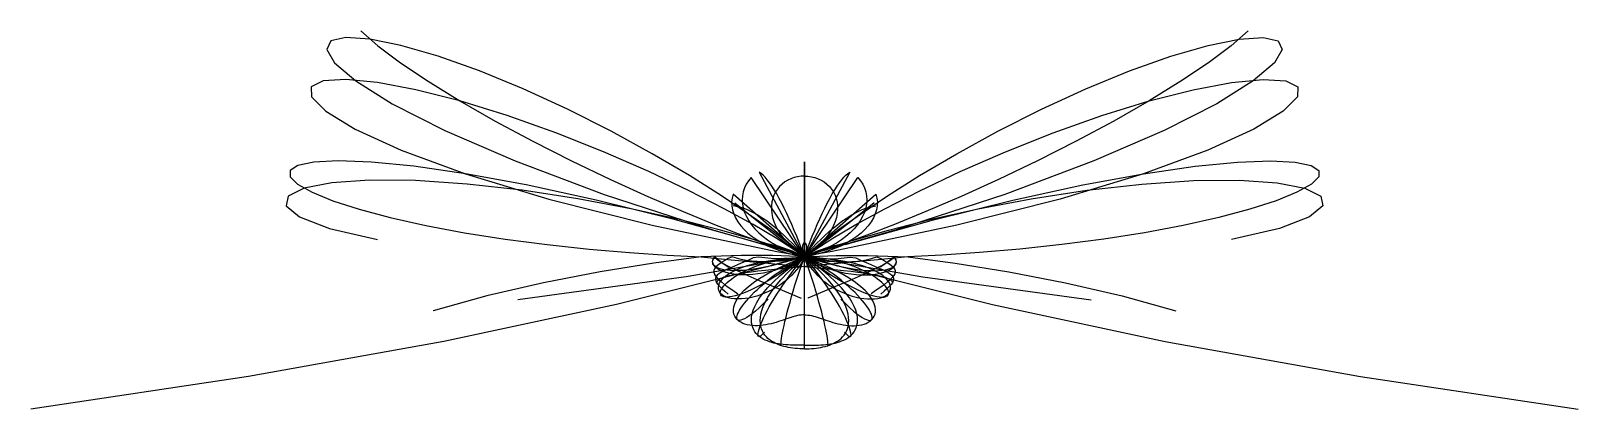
# Model space of a CAD drawing. Extents: x -50 to 50, y -10 to 15.
import ezdxf

# ---------------------------------------------------------------- set-up
doc = ezdxf.new("R2010")
doc.units = 0
doc.layers.add('DIURNEZOD', color=4, linetype='CONTINUOUS')

msp = doc.modelspace()

# ---------------------------------------------------------------- linework, layer by layer
at = {"layer": '-0.000152'}
msp.add_lwpolyline([(0, -5.99954), (0, -5.99954), (0, -5.988683), (0, -5.988683), (0, -5.945706), (0, -5.945706), (0, -5.871484), (0, -5.871484), (0, -5.766859), (0, -5.766859), (0, -5.632676), (0, -5.632676), (0, -5.469809), (0, -5.469809), (0, -5.279183), (0, -5.279183), (0, -5.061789), (0, -5.061789), (0, -4.818694), (0, -4.818694), (0, -4.551051), (0, -4.551051), (0, -4.260102), (0, -4.260102), (0, -3.947185), (0, -3.947185), (0, -3.613727), (0, -3.613727), (0, -3.261253), (0, -3.261253), (0, -2.891375), (0, -2.891375), (0, -2.505797), (0, -2.505797), (0, -2.106302), (0, -2.106302), (0, -1.694753), (0, -1.694753), (0, -1.273084), (0, -1.273084), (0, -0.843296), (0, -0.843296), (0, -0.407444), (0, -0.407444), (0, 0.032367), (0, 0.032367), (0, 0.47399), (0, 0.47399), (0, 0.91525), (0, 0.91525), (0, 1.353947), (0, 1.353947), (0, 1.78787), (0, 1.78787), (0, 2.214805), (0, 2.214805), (0, 2.632547), (0, 2.632547), (0, 3.038908), (0, 3.038908), (0, 3.431726), (0, 3.431726), (0, 3.80888), (0, 3.80888), (0, 4.168295), (0, 4.168295), (0, 4.507954), (0, 4.507954), (0, 4.825908), (0, 4.825908), (0, 5.120284), (0, 5.120284), (0, 5.389296), (0, 5.389296), (0, 5.631251), (0, 5.631251), (0, 5.844561), (0, 5.844561), (0, 6.027747), (0, 6.027747), (0, 6.179449), (0, 6.179449), (0, 0), (0, 0), (0, 0), (0, 0), (0, 0), (0, 0), (0, 0)], dxfattribs=at)
at = {"layer": '-0.000892'}
for points in [[(0, -5.997385), (0, -5.997385), (-0.152187, -5.995618), (-0.152187, -5.995618), (-0.304223, -5.990291), (-0.304223, -5.990291), (-0.455952, -5.98132), (-0.455952, -5.98132), (-0.6072, -5.968569), (-0.6072, -5.968569), (-0.757775, -5.951849), (-0.757775, -5.951849), (-0.907454, -5.930921), (-0.907454, -5.930921), (-1.055979, -5.905498), (-1.055979, -5.905498), (-1.203052, -5.875249), (-1.203052, -5.875249), (-1.348327, -5.839803), (-1.348327, -5.839803), (-1.491406, -5.798754), (-1.491406, -5.798754), (-1.631832, -5.75166), (-1.631832, -5.75166), (-1.769085, -5.698053), (-1.769085, -5.698053), (-1.902581, -5.637443), (-1.902581, -5.637443), (-2.031659, -5.569316), (-2.031659, -5.569316), (-2.155588, -5.493145), (-2.155588, -5.493145), (-2.273553, -5.408385), (-2.273553, -5.408385), (-2.384653, -5.314481), (-2.384653, -5.314481), (-2.487898, -5.210866), (-2.487898, -5.210866), (-2.582196, -5.096956), (-2.582196, -5.096956), (-2.666347, -4.972152), (-2.666347, -4.972152), (-2.739028, -4.835826), (-2.739028, -4.835826), (-2.798775, -4.687316), (-2.798775, -4.687316), (-2.84396, -4.525904), (-2.84396, -4.525904), (-2.872753, -4.350797), (-2.872753, -4.350797), (-2.883083, -4.161091), (-2.883083, -4.161091), (-2.872568, -3.955729), (-2.872568, -3.955729), (-2.838429, -3.733437), (-2.838429, -3.733437), (-2.777368, -3.492646), (-2.777368, -3.492646), (-2.685396, -3.231376), (-2.685396, -3.231376), (-2.557597, -2.947082), (-2.557597, -2.947082), (-2.387791, -2.636446), (-2.387791, -2.636446), (-2.168062, -2.29509), (-2.168062, -2.29509), (-1.8881, -1.917188), (-1.8881, -1.917188), (-1.534283, -1.494957), (-1.534283, -1.494957), (-1.088452, -1.018014), (-1.088452, -1.018014), (-0.526361, -0.472668), (-0.526361, -0.472668), (0.183976, 0.158648), (0.183976, 0.158648), (1.083398, 0.897237), (1.083398, 0.897237), (2.220574, 1.766211), (2.220574, 1.766211), (3.646383, 2.78535), (3.646383, 2.78535), (5.401782, 3.962286), (5.401782, 3.962286), (7.501457, 5.282809), (7.501457, 5.282809), (9.921488, 6.706462), (9.921488, 6.706462), (12.598987, 8.171518), (12.598987, 8.171518), (15.442735, 9.606376), (15.442735, 9.606376), (18.346638, 10.940588), (18.346638, 10.940588), (21.199554, 12.111583), (21.199554, 12.111583), (23.890306, 13.067264), (23.890306, 13.067264), (26.309437, 13.766271), (26.309437, 13.766271), (28.349535, 14.177375), (28.349535, 14.177375), (29.90514, 14.278732), (29.90514, 14.278732), (30.872723, 14.057274), (30.872723, 14.057274), (31.150871, 13.508283), (31.150871, 13.508283), (30.640717, 12.635101), (30.640717, 12.635101), (29.246525, 11.448929), (29.246525, 11.448929), (26.876453, 9.96867), (26.876453, 9.96867), (23.443399, 8.220774), (23.443399, 8.220774), (18.865917, 6.239065), (18.865917, 6.239065), (13.069165, 4.064524), (13.069165, 4.064524), (5.985877, 1.745023), (5.985877, 1.745023), (-2.442687, -0.66501), (-2.442687, -0.66501), (-12.265813, -3.104982), (-12.265813, -3.104982), (-23.522451, -5.508599), (-23.522451, -5.508599), (-36.240391, -7.804404), (-36.240391, -7.804404), (-50.435516, -9.916367), (-50.435516, -9.916367)], [(0, -5.997385), (0, -5.997385), (0.152187, -5.995618), (0.152187, -5.995618), (0.304223, -5.990291), (0.304223, -5.990291), (0.455952, -5.98132), (0.455952, -5.98132), (0.6072, -5.968569), (0.6072, -5.968569), (0.757775, -5.951849), (0.757775, -5.951849), (0.907454, -5.930921), (0.907454, -5.930921), (1.055979, -5.905498), (1.055979, -5.905498), (1.203052, -5.875249), (1.203052, -5.875249), (1.348327, -5.839803), (1.348327, -5.839803), (1.491406, -5.798754), (1.491406, -5.798754), (1.631832, -5.75166), (1.631832, -5.75166), (1.769085, -5.698053), (1.769085, -5.698053), (1.902581, -5.637443), (1.902581, -5.637443), (2.031659, -5.569316), (2.031659, -5.569316), (2.155588, -5.493145), (2.155588, -5.493145), (2.273553, -5.408385), (2.273553, -5.408385), (2.384653, -5.314481), (2.384653, -5.314481), (2.487898, -5.210866), (2.487898, -5.210866), (2.582196, -5.096956), (2.582196, -5.096956), (2.666347, -4.972152), (2.666347, -4.972152), (2.739028, -4.835826), (2.739028, -4.835826), (2.798775, -4.687316), (2.798775, -4.687316), (2.84396, -4.525904), (2.84396, -4.525904), (2.872753, -4.350797), (2.872753, -4.350797), (2.883083, -4.161091), (2.883083, -4.161091), (2.872568, -3.955729), (2.872568, -3.955729), (2.838429, -3.733437), (2.838429, -3.733437), (2.777368, -3.492646), (2.777368, -3.492646), (2.685396, -3.231376), (2.685396, -3.231376), (2.557597, -2.947082), (2.557597, -2.947082), (2.387791, -2.636446), (2.387791, -2.636446), (2.168062, -2.29509), (2.168062, -2.29509), (1.8881, -1.917188), (1.8881, -1.917188), (1.534283, -1.494957), (1.534283, -1.494957), (1.088452, -1.018014), (1.088452, -1.018014), (0.526361, -0.472668), (0.526361, -0.472668), (-0.183976, 0.158648), (-0.183976, 0.158648), (-1.083398, 0.897237), (-1.083398, 0.897237), (-2.220574, 1.766211), (-2.220574, 1.766211), (-3.646383, 2.78535), (-3.646383, 2.78535), (-5.401782, 3.962286), (-5.401782, 3.962286), (-7.501457, 5.282809), (-7.501457, 5.282809), (-9.921488, 6.706462), (-9.921488, 6.706462), (-12.598987, 8.171518), (-12.598987, 8.171518), (-15.442735, 9.606376), (-15.442735, 9.606376), (-18.346638, 10.940588), (-18.346638, 10.940588), (-21.199554, 12.111583), (-21.199554, 12.111583), (-23.890306, 13.067264), (-23.890306, 13.067264), (-26.309437, 13.766271), (-26.309437, 13.766271), (-28.349535, 14.177375), (-28.349535, 14.177375), (-29.90514, 14.278732), (-29.90514, 14.278732), (-30.872723, 14.057274), (-30.872723, 14.057274), (-31.150871, 13.508283), (-31.150871, 13.508283), (-30.640717, 12.635101), (-30.640717, 12.635101), (-29.246525, 11.448929), (-29.246525, 11.448929), (-26.876453, 9.96867), (-26.876453, 9.96867), (-23.443399, 8.220774), (-23.443399, 8.220774), (-18.865917, 6.239065), (-18.865917, 6.239065), (-13.069165, 4.064524), (-13.069165, 4.064524), (-5.985877, 1.745023), (-5.985877, 1.745023), (2.442687, -0.66501), (2.442687, -0.66501), (12.265813, -3.104982), (12.265813, -3.104982), (23.522451, -5.508599), (23.522451, -5.508599), (36.240391, -7.804404), (36.240391, -7.804404), (50.435516, -9.916367), (50.435516, -9.916367)]]:
    msp.add_lwpolyline(points, dxfattribs=at)
at = {"layer": '-0.010386'}
for points in [[(1.475156, -5.780801), (1.475156, -5.780801), (1.502151, -5.805574), (1.502151, -5.805574), (1.521363, -5.79898), (1.521363, -5.79898), (1.532737, -5.762024), (1.532737, -5.762024), (1.536199, -5.695623), (1.536199, -5.695623), (1.531672, -5.600653), (1.531672, -5.600653), (1.519078, -5.477985), (1.519078, -5.477985), (1.498347, -5.32851), (1.498347, -5.32851), (1.469426, -5.15316), (1.469426, -5.15316), (1.432278, -4.952924), (1.432278, -4.952924), (1.38689, -4.728858), (1.38689, -4.728858), (1.333276, -4.482091), (1.333276, -4.482091), (1.271476, -4.213832), (1.271476, -4.213832), (1.201562, -3.925372), (1.201562, -3.925372), (1.123638, -3.618086), (1.123638, -3.618086), (1.03784, -3.293428), (1.03784, -3.293428), (0.944342, -2.952935), (0.944342, -2.952935), (0.843349, -2.598217), (0.843349, -2.598217), (0.735105, -2.23096), (0.735105, -2.23096), (0.619889, -1.852915), (0.619889, -1.852915), (0.498015, -1.465893), (0.498015, -1.465893), (0.369835, -1.071761), (0.369835, -1.071761), (0.235734, -0.672431), (0.235734, -0.672431), (0.096133, -0.269855), (0.096133, -0.269855), (-0.048515, 0.133985), (-0.048515, 0.133985), (-0.19772, 0.537086), (-0.19772, 0.537086), (-0.350966, 0.937431), (-0.350966, 0.937431), (-0.507702, 1.333), (-0.507702, 1.333), (-0.667349, 1.721782), (-0.667349, 1.721782), (-0.829303, 2.10178), (-0.829303, 2.10178), (-0.99293, 2.471022), (-0.99293, 2.471022), (-1.157575, 2.827575), (-1.157575, 2.827575), (-1.32256, 3.16955), (-1.32256, 3.16955), (-1.487184, 3.495115), (-1.487184, 3.495115), (-1.65073, 3.802504), (-1.65073, 3.802504), (-1.812463, 4.090027), (-1.812463, 4.090027), (-1.971631, 4.356079), (-1.971631, 4.356079), (-2.127472, 4.599151), (-2.127472, 4.599151), (-2.27921, 4.81784), (-2.27921, 4.81784), (-2.42606, 5.010854), (-2.42606, 5.010854), (-2.567229, 5.177029), (-2.567229, 5.177029), (-2.701915, 5.31533), (-2.701915, 5.31533), (-2.829314, 5.424866), (-2.829314, 5.424866), (-2.948616, 5.504897), (-2.948616, 5.504897), (0, 0), (0, 0), (0, 0), (0, 0)], [(-1.475156, -5.780801), (-1.475156, -5.780801), (-1.502151, -5.805574), (-1.502151, -5.805574), (-1.521363, -5.79898), (-1.521363, -5.79898), (-1.532737, -5.762024), (-1.532737, -5.762024), (-1.536199, -5.695623), (-1.536199, -5.695623), (-1.531672, -5.600653), (-1.531672, -5.600653), (-1.519078, -5.477985), (-1.519078, -5.477985), (-1.498347, -5.32851), (-1.498347, -5.32851), (-1.469426, -5.15316), (-1.469426, -5.15316), (-1.432278, -4.952924), (-1.432278, -4.952924), (-1.38689, -4.728858), (-1.38689, -4.728858), (-1.333276, -4.482091), (-1.333276, -4.482091), (-1.271476, -4.213832), (-1.271476, -4.213832), (-1.201562, -3.925372), (-1.201562, -3.925372), (-1.123638, -3.618086), (-1.123638, -3.618086), (-1.03784, -3.293428), (-1.03784, -3.293428), (-0.944342, -2.952935), (-0.944342, -2.952935), (-0.843349, -2.598217), (-0.843349, -2.598217), (-0.735105, -2.23096), (-0.735105, -2.23096), (-0.619889, -1.852915), (-0.619889, -1.852915), (-0.498015, -1.465893), (-0.498015, -1.465893), (-0.369835, -1.071761), (-0.369835, -1.071761), (-0.235734, -0.672431), (-0.235734, -0.672431), (-0.096133, -0.269855), (-0.096133, -0.269855), (0.048515, 0.133985), (0.048515, 0.133985), (0.19772, 0.537086), (0.19772, 0.537086), (0.350966, 0.937431), (0.350966, 0.937431), (0.507702, 1.333), (0.507702, 1.333), (0.667349, 1.721782), (0.667349, 1.721782), (0.829303, 2.10178), (0.829303, 2.10178), (0.99293, 2.471022), (0.99293, 2.471022), (1.157575, 2.827575), (1.157575, 2.827575), (1.32256, 3.16955), (1.32256, 3.16955), (1.487184, 3.495115), (1.487184, 3.495115), (1.65073, 3.802504), (1.65073, 3.802504), (1.812463, 4.090027), (1.812463, 4.090027), (1.971631, 4.356079), (1.971631, 4.356079), (2.127472, 4.599151), (2.127472, 4.599151), (2.27921, 4.81784), (2.27921, 4.81784), (2.42606, 5.010854), (2.42606, 5.010854), (2.567229, 5.177029), (2.567229, 5.177029), (2.701915, 5.31533), (2.701915, 5.31533), (2.829314, 5.424866), (2.829314, 5.424866), (2.948616, 5.504897), (2.948616, 5.504897), (0, 0), (0, 0), (0, 0), (0, 0)]]:
    msp.add_lwpolyline(points, dxfattribs=at)
at = {"layer": '-0.073266'}
for points in [[(4.5497, 3.517057), (4.5497, 3.517057), (3.009273, 2.277755), (3.009273, 2.277755), (1.710668, 1.267658), (1.710668, 1.267658), (0.629567, 0.45667), (0.629567, 0.45667), (-0.268999, -0.190968), (-0.268999, -0.190968), (-1.020384, -0.708826), (-1.020384, -0.708826), (-1.655158, -1.124833), (-1.655158, -1.124833), (-2.197701, -1.460789), (-2.197701, -1.460789), (-2.666652, -1.733176), (-2.666652, -1.733176), (-3.075975, -1.95431), (-3.075975, -1.95431), (-3.436043, -2.133386), (-3.436043, -2.133386), (-3.754547, -2.277312), (-3.754547, -2.277312), (-4.037194, -2.391336), (-4.037194, -2.391336), (-4.288235, -2.479499), (-4.288235, -2.479499), (-4.510843, -2.544965), (-4.510843, -2.544965), (-4.707393, -2.590259), (-4.707393, -2.590259), (-4.879673, -2.617434), (-4.879673, -2.617434), (-5.029031, -2.628196), (-5.029031, -2.628196), (-5.156488, -2.624), (-5.156488, -2.624), (-5.262827, -2.606112), (-5.262827, -2.606112), (-5.348656, -2.575661), (-5.348656, -2.575661), (-5.414457, -2.533678), (-5.414457, -2.533678), (-5.460625, -2.481121), (-5.460625, -2.481121), (-5.487502, -2.418896), (-5.487502, -2.418896), (-5.495393, -2.347877), (-5.495393, -2.347877), (-5.484594, -2.268911), (-5.484594, -2.268911), (-5.4554, -2.182833), (-5.4554, -2.182833), (-5.40812, -2.090466), (-5.40812, -2.090466), (-5.343087, -1.992629), (-5.343087, -1.992629), (-5.260663, -1.890138), (-5.260663, -1.890138), (-5.161248, -1.783807), (-5.161248, -1.783807), (-5.045281, -1.674449), (-5.045281, -1.674449), (-4.913247, -1.562873), (-4.913247, -1.562873), (-4.765676, -1.449888), (-4.765676, -1.449888), (-4.603145, -1.336295), (-4.603145, -1.336295), (-4.426279, -1.22289), (-4.426279, -1.22289), (-4.235752, -1.110457), (-4.235752, -1.110457), (-4.032284, -0.999769), (-4.032284, -0.999769), (-3.816642, -0.891585), (-3.816642, -0.891585), (-3.589635, -0.786641), (-3.589635, -0.786641), (-3.352115, -0.685656), (-3.352115, -0.685656), (-3.104972, -0.589322), (-3.104972, -0.589322), (-2.849134, -0.498303), (-2.849134, -0.498303), (-2.585558, -0.413232), (-2.585558, -0.413232), (-2.315232, -0.334708), (-2.315232, -0.334708), (-2.039168, -0.263292), (-2.039168, -0.263292), (-1.758399, -0.199505), (-1.758399, -0.199505), (-1.473974, -0.143826), (-1.473974, -0.143826)], [(-4.5497, 3.517057), (-4.5497, 3.517057), (-3.009273, 2.277755), (-3.009273, 2.277755), (-1.710668, 1.267658), (-1.710668, 1.267658), (-0.629567, 0.45667), (-0.629567, 0.45667), (0.268999, -0.190968), (0.268999, -0.190968), (1.020384, -0.708826), (1.020384, -0.708826), (1.655158, -1.124833), (1.655158, -1.124833), (2.197701, -1.460789), (2.197701, -1.460789), (2.666652, -1.733176), (2.666652, -1.733176), (3.075975, -1.95431), (3.075975, -1.95431), (3.436043, -2.133386), (3.436043, -2.133386), (3.754547, -2.277312), (3.754547, -2.277312), (4.037194, -2.391336), (4.037194, -2.391336), (4.288235, -2.479499), (4.288235, -2.479499), (4.510843, -2.544965), (4.510843, -2.544965), (4.707393, -2.590259), (4.707393, -2.590259), (4.879673, -2.617434), (4.879673, -2.617434), (5.029031, -2.628196), (5.029031, -2.628196), (5.156488, -2.624), (5.156488, -2.624), (5.262827, -2.606112), (5.262827, -2.606112), (5.348656, -2.575661), (5.348656, -2.575661), (5.414457, -2.533678), (5.414457, -2.533678), (5.460625, -2.481121), (5.460625, -2.481121), (5.487502, -2.418896), (5.487502, -2.418896), (5.495393, -2.347877), (5.495393, -2.347877), (5.484594, -2.268911), (5.484594, -2.268911), (5.4554, -2.182833), (5.4554, -2.182833), (5.40812, -2.090466), (5.40812, -2.090466), (5.343087, -1.992629), (5.343087, -1.992629), (5.260663, -1.890138), (5.260663, -1.890138), (5.161248, -1.783807), (5.161248, -1.783807), (5.045281, -1.674449), (5.045281, -1.674449), (4.913247, -1.562873), (4.913247, -1.562873), (4.765676, -1.449888), (4.765676, -1.449888), (4.603145, -1.336295), (4.603145, -1.336295), (4.426279, -1.22289), (4.426279, -1.22289), (4.235752, -1.110457), (4.235752, -1.110457), (4.032284, -0.999769), (4.032284, -0.999769), (3.816642, -0.891585), (3.816642, -0.891585), (3.589635, -0.786641), (3.589635, -0.786641), (3.352115, -0.685656), (3.352115, -0.685656), (3.104972, -0.589322), (3.104972, -0.589322), (2.849134, -0.498303), (2.849134, -0.498303), (2.585558, -0.413232), (2.585558, -0.413232), (2.315232, -0.334708), (2.315232, -0.334708), (2.039168, -0.263292), (2.039168, -0.263292), (1.758399, -0.199505), (1.758399, -0.199505), (1.473974, -0.143826), (1.473974, -0.143826)]]:
    msp.add_lwpolyline(points, dxfattribs=at)
at = {"layer": '-0.095465'}
for points in [[(0, -5.766859), (0, -5.766859), (0.153314, -5.766421), (0.153314, -5.766421), (0.306689, -5.765074), (0.306689, -5.765074), (0.460175, -5.762714), (0.460175, -5.762714), (0.613806, -5.759169), (0.613806, -5.759169), (0.76759, -5.754203), (0.76759, -5.754203), (0.921499, -5.747517), (0.921499, -5.747517), (1.075463, -5.738752), (1.075463, -5.738752), (1.229362, -5.727496), (1.229362, -5.727496), (1.383021, -5.713288), (1.383021, -5.713288), (1.536199, -5.695623), (1.536199, -5.695623), (1.688591, -5.673959), (1.688591, -5.673959), (1.839816, -5.647721), (1.839816, -5.647721), (1.989417, -5.616313), (1.989417, -5.616313), (2.136856, -5.579121), (2.136856, -5.579121), (2.281514, -5.535518), (2.281514, -5.535518), (2.422686, -5.484875), (2.422686, -5.484875), (2.55958, -5.426566), (2.55958, -5.426566), (2.691316, -5.359971), (2.691316, -5.359971), (2.816926, -5.284483), (2.816926, -5.284483), (2.935348, -5.199511), (2.935348, -5.199511), (3.045428, -5.104482), (3.045428, -5.104482), (3.145912, -4.998841), (3.145912, -4.998841), (3.235443, -4.882051), (3.235443, -4.882051), (3.312549, -4.753583), (3.312549, -4.753583), (3.375627, -4.612914), (3.375627, -4.612914), (3.422927, -4.459508), (3.422927, -4.459508), (3.452516, -4.2928), (3.452516, -4.2928), (3.462239, -4.112168), (3.462239, -4.112168), (3.449657, -3.916897), (3.449657, -3.916897), (3.41196, -3.706125), (3.41196, -3.706125), (3.345847, -3.478779), (3.345847, -3.478779), (3.247356, -3.233474), (3.247356, -3.233474), (3.111622, -2.968387), (3.111622, -2.968387), (2.932533, -2.681077), (2.932533, -2.681077), (2.702237, -2.368239), (2.702237, -2.368239), (2.410439, -2.025357), (2.410439, -2.025357), (2.043396, -1.646247), (2.043396, -1.646247), (1.582517, -1.222438), (1.582517, -1.222438), (1.002485, -0.742433), (1.002485, -0.742433), (0.268999, -0.190968), (0.268999, -0.190968), (-0.663282, 0.451267), (-0.663282, 0.451267), (-1.850889, 1.206419), (-1.850889, 1.206419), (-3.356429, 2.095059), (-3.356429, 2.095059), (-5.234441, 3.127295), (-5.234441, 3.127295), (-7.509213, 4.291493), (-7.509213, 4.291493), (-10.155506, 5.547799), (-10.155506, 5.547799), (-13.096013, 6.832875), (-13.096013, 6.832875), (-16.216328, 8.07325), (-16.216328, 8.07325), (-19.384813, 9.198482), (-19.384813, 9.198482), (-22.466698, 10.148789), (-22.466698, 10.148789), (-25.330629, 10.877526), (-25.330629, 10.877526), (-27.85051, 11.350979), (-27.85051, 11.350979), (-29.905432, 11.547291), (-29.905432, 11.547291), (-31.379215, 11.45538), (-31.379215, 11.45538), (-32.160133, 11.074074), (-32.160133, 11.074074), (-32.141003, 10.411491), (-32.141003, 10.411491), (-31.219526, 9.48456), (-31.219526, 9.48456), (-29.298941, 8.318655), (-29.298941, 8.318655), (-26.288765, 6.947251), (-26.288765, 6.947251), (-22.10568, 5.411585), (-22.10568, 5.411585), (-16.674463, 3.76028), (-16.674463, 3.76028), (-9.928939, 2.048925), (-9.928939, 2.048925), (-1.812907, 0.339598), (-1.812907, 0.339598), (7.71895, -1.299682), (7.71895, -1.299682), (18.700226, -2.795563), (18.700226, -2.795563)], [(0, -5.766859), (0, -5.766859), (-0.153314, -5.766421), (-0.153314, -5.766421), (-0.306689, -5.765074), (-0.306689, -5.765074), (-0.460175, -5.762714), (-0.460175, -5.762714), (-0.613806, -5.759169), (-0.613806, -5.759169), (-0.76759, -5.754203), (-0.76759, -5.754203), (-0.921499, -5.747517), (-0.921499, -5.747517), (-1.075463, -5.738752), (-1.075463, -5.738752), (-1.229362, -5.727496), (-1.229362, -5.727496), (-1.383021, -5.713288), (-1.383021, -5.713288), (-1.536199, -5.695623), (-1.536199, -5.695623), (-1.688591, -5.673959), (-1.688591, -5.673959), (-1.839816, -5.647721), (-1.839816, -5.647721), (-1.989417, -5.616313), (-1.989417, -5.616313), (-2.136856, -5.579121), (-2.136856, -5.579121), (-2.281514, -5.535518), (-2.281514, -5.535518), (-2.422686, -5.484875), (-2.422686, -5.484875), (-2.55958, -5.426566), (-2.55958, -5.426566), (-2.691316, -5.359971), (-2.691316, -5.359971), (-2.816926, -5.284483), (-2.816926, -5.284483), (-2.935348, -5.199511), (-2.935348, -5.199511), (-3.045428, -5.104482), (-3.045428, -5.104482), (-3.145912, -4.998841), (-3.145912, -4.998841), (-3.235443, -4.882051), (-3.235443, -4.882051), (-3.312549, -4.753583), (-3.312549, -4.753583), (-3.375627, -4.612914), (-3.375627, -4.612914), (-3.422927, -4.459508), (-3.422927, -4.459508), (-3.452516, -4.2928), (-3.452516, -4.2928), (-3.462239, -4.112168), (-3.462239, -4.112168), (-3.449657, -3.916897), (-3.449657, -3.916897), (-3.41196, -3.706125), (-3.41196, -3.706125), (-3.345847, -3.478779), (-3.345847, -3.478779), (-3.247356, -3.233474), (-3.247356, -3.233474), (-3.111622, -2.968387), (-3.111622, -2.968387), (-2.932533, -2.681077), (-2.932533, -2.681077), (-2.702237, -2.368239), (-2.702237, -2.368239), (-2.410439, -2.025357), (-2.410439, -2.025357), (-2.043396, -1.646247), (-2.043396, -1.646247), (-1.582517, -1.222438), (-1.582517, -1.222438), (-1.002485, -0.742433), (-1.002485, -0.742433), (-0.268999, -0.190968), (-0.268999, -0.190968), (0.663282, 0.451267), (0.663282, 0.451267), (1.850889, 1.206419), (1.850889, 1.206419), (3.356429, 2.095059), (3.356429, 2.095059), (5.234441, 3.127295), (5.234441, 3.127295), (7.509213, 4.291493), (7.509213, 4.291493), (10.155506, 5.547799), (10.155506, 5.547799), (13.096013, 6.832875), (13.096013, 6.832875), (16.216328, 8.07325), (16.216328, 8.07325), (19.384813, 9.198482), (19.384813, 9.198482), (22.466698, 10.148789), (22.466698, 10.148789), (25.330629, 10.877526), (25.330629, 10.877526), (27.85051, 11.350979), (27.85051, 11.350979), (29.905432, 11.547291), (29.905432, 11.547291), (31.379215, 11.45538), (31.379215, 11.45538), (32.160133, 11.074074), (32.160133, 11.074074), (32.141003, 10.411491), (32.141003, 10.411491), (31.219526, 9.48456), (31.219526, 9.48456), (29.298941, 8.318655), (29.298941, 8.318655), (26.288765, 6.947251), (26.288765, 6.947251), (22.10568, 5.411585), (22.10568, 5.411585), (16.674463, 3.76028), (16.674463, 3.76028), (9.928939, 2.048925), (9.928939, 2.048925), (1.812907, 0.339598), (1.812907, 0.339598), (-7.71895, -1.299682), (-7.71895, -1.299682), (-18.700226, -2.795563), (-18.700226, -2.795563)]]:
    msp.add_lwpolyline(points, dxfattribs=at)
at = {"layer": '-0.107040'}
for points in [[(2.605384, -4.899822), (2.605384, -4.899822), (2.709717, -5.020386), (2.709717, -5.020386), (2.79928, -5.109322), (2.79928, -5.109322), (2.874425, -5.168518), (2.874425, -5.168518), (2.935348, -5.199511), (2.935348, -5.199511), (2.982135, -5.203589), (2.982135, -5.203589), (3.0148, -5.181878), (3.0148, -5.181878), (3.03331, -5.135396), (3.03331, -5.135396), (3.03761, -5.065098), (3.03761, -5.065098), (3.027636, -4.971915), (3.027636, -4.971915), (3.00333, -4.85677), (3.00333, -4.85677), (2.964653, -4.720605), (2.964653, -4.720605), (2.911589, -4.564391), (2.911589, -4.564391), (2.844158, -4.389141), (2.844158, -4.389141), (2.762418, -4.195912), (2.762418, -4.195912), (2.66647, -3.985816), (2.66647, -3.985816), (2.556465, -3.760018), (2.556465, -3.760018), (2.432602, -3.519738), (2.432602, -3.519738), (2.295136, -3.266252), (2.295136, -3.266252), (2.144375, -3.000887), (2.144375, -3.000887), (1.980682, -2.725019), (1.980682, -2.725019), (1.804479, -2.440074), (1.804479, -2.440074), (1.616242, -2.147515), (1.616242, -2.147515), (1.416507, -1.848844), (1.416507, -1.848844), (1.20586, -1.545592), (1.20586, -1.545592), (0.984947, -1.239313), (0.984947, -1.239313), (0.754464, -0.931581), (0.754464, -0.931581), (0.515158, -0.623978), (0.515158, -0.623978), (0.267825, -0.318088), (0.267825, -0.318088), (0.013308, -0.015491), (0.013308, -0.015491), (-0.247508, 0.282245), (-0.247508, 0.282245), (-0.513696, 0.573575), (-0.513696, 0.573575), (-0.784295, 0.856983), (-0.784295, 0.856983), (-1.058308, 1.130988), (-1.058308, 1.130988), (-1.334709, 1.394157), (-1.334709, 1.394157), (-1.61245, 1.645109), (-1.61245, 1.645109), (-1.890459, 1.882526), (-1.890459, 1.882526), (-2.16765, 2.105159), (-2.16765, 2.105159), (-2.442924, 2.311835), (-2.442924, 2.311835), (-2.715179, 2.501467), (-2.715179, 2.501467), (-2.983308, 2.67306), (-2.983308, 2.67306), (-3.246211, 2.825718), (-3.246211, 2.825718), (-3.502798, 2.958651), (-3.502798, 2.958651), (-3.751993, 3.07118), (-3.751993, 3.07118), (-3.992745, 3.162746), (-3.992745, 3.162746), (-4.224029, 3.232912), (-4.224029, 3.232912), (-4.444854, 3.28137), (-4.444854, 3.28137), (-4.654273, 3.307944), (-4.654273, 3.307944)], [(-2.605384, -4.899822), (-2.605384, -4.899822), (-2.709717, -5.020386), (-2.709717, -5.020386), (-2.79928, -5.109322), (-2.79928, -5.109322), (-2.874425, -5.168518), (-2.874425, -5.168518), (-2.935348, -5.199511), (-2.935348, -5.199511), (-2.982135, -5.203589), (-2.982135, -5.203589), (-3.0148, -5.181878), (-3.0148, -5.181878), (-3.03331, -5.135396), (-3.03331, -5.135396), (-3.03761, -5.065098), (-3.03761, -5.065098), (-3.027636, -4.971915), (-3.027636, -4.971915), (-3.00333, -4.85677), (-3.00333, -4.85677), (-2.964653, -4.720605), (-2.964653, -4.720605), (-2.911589, -4.564391), (-2.911589, -4.564391), (-2.844158, -4.389141), (-2.844158, -4.389141), (-2.762418, -4.195912), (-2.762418, -4.195912), (-2.66647, -3.985816), (-2.66647, -3.985816), (-2.556465, -3.760018), (-2.556465, -3.760018), (-2.432602, -3.519738), (-2.432602, -3.519738), (-2.295136, -3.266252), (-2.295136, -3.266252), (-2.144375, -3.000887), (-2.144375, -3.000887), (-1.980682, -2.725019), (-1.980682, -2.725019), (-1.804479, -2.440074), (-1.804479, -2.440074), (-1.616242, -2.147515), (-1.616242, -2.147515), (-1.416507, -1.848844), (-1.416507, -1.848844), (-1.20586, -1.545592), (-1.20586, -1.545592), (-0.984947, -1.239313), (-0.984947, -1.239313), (-0.754464, -0.931581), (-0.754464, -0.931581), (-0.515158, -0.623978), (-0.515158, -0.623978), (-0.267825, -0.318088), (-0.267825, -0.318088), (-0.013308, -0.015491), (-0.013308, -0.015491), (0.247508, 0.282245), (0.247508, 0.282245), (0.513696, 0.573575), (0.513696, 0.573575), (0.784295, 0.856983), (0.784295, 0.856983), (1.058308, 1.130988), (1.058308, 1.130988), (1.334709, 1.394157), (1.334709, 1.394157), (1.61245, 1.645109), (1.61245, 1.645109), (1.890459, 1.882526), (1.890459, 1.882526), (2.16765, 2.105159), (2.16765, 2.105159), (2.442924, 2.311835), (2.442924, 2.311835), (2.715179, 2.501467), (2.715179, 2.501467), (2.983308, 2.67306), (2.983308, 2.67306), (3.246211, 2.825718), (3.246211, 2.825718), (3.502798, 2.958651), (3.502798, 2.958651), (3.751993, 3.07118), (3.751993, 3.07118), (3.992745, 3.162746), (3.992745, 3.162746), (4.224029, 3.232912), (4.224029, 3.232912), (4.444854, 3.28137), (4.444854, 3.28137), (4.654273, 3.307944), (4.654273, 3.307944)]]:
    msp.add_lwpolyline(points, dxfattribs=at)
at = {"layer": '-0.316558'}
for points in [[(-2.378997, -2.767984), (-2.378997, -2.767984), (-2.685821, -3.071955), (-2.685821, -3.071955), (-2.957068, -3.324682), (-2.957068, -3.324682), (-3.197879, -3.5341), (-3.197879, -3.5341), (-3.41196, -3.706125), (-3.41196, -3.706125), (-3.601979, -3.845228), (-3.601979, -3.845228), (-3.769853, -3.954845), (-3.769853, -3.954845), (-3.916949, -4.037665), (-3.916949, -4.037665), (-4.044234, -4.095839), (-4.044234, -4.095839), (-4.152383, -4.131128), (-4.152383, -4.131128), (-4.24186, -4.145014), (-4.24186, -4.145014), (-4.312978, -4.138777), (-4.312978, -4.138777), (-4.365945, -4.113558), (-4.365945, -4.113558), (-4.400901, -4.070406), (-4.400901, -4.070406), (-4.417944, -4.010303), (-4.417944, -4.010303), (-4.417155, -3.9342), (-4.417155, -3.9342), (-4.398612, -3.843027), (-4.398612, -3.843027), (-4.362404, -3.737714), (-4.362404, -3.737714), (-4.308647, -3.619194), (-4.308647, -3.619194), (-4.237486, -3.488417), (-4.237486, -3.488417), (-4.149108, -3.346352), (-4.149108, -3.346352), (-4.043745, -3.19399), (-4.043745, -3.19399), (-3.921679, -3.032343), (-3.921679, -3.032343), (-3.783245, -2.86245), (-3.783245, -2.86245), (-3.628835, -2.685371), (-3.628835, -2.685371), (-3.458896, -2.502186), (-3.458896, -2.502186), (-3.273936, -2.313994), (-3.273936, -2.313994), (-3.074521, -2.121909), (-3.074521, -2.121909), (-2.861276, -1.927055), (-2.861276, -1.927055), (-2.634881, -1.730564), (-2.634881, -1.730564), (-2.396074, -1.53357), (-2.396074, -1.53357), (-2.145648, -1.337204), (-2.145648, -1.337204), (-1.884445, -1.142591), (-1.884445, -1.142591), (-1.613359, -0.950841), (-1.613359, -0.950841), (-1.333328, -0.763047), (-1.333328, -0.763047), (-1.045332, -0.58028), (-1.045332, -0.58028), (-0.750392, -0.403581), (-0.750392, -0.403581), (-0.44956, -0.233955), (-0.44956, -0.233955), (-0.14392, -0.07237), (-0.14392, -0.07237), (0.165419, 0.080251), (0.165419, 0.080251), (0.477329, 0.223036), (0.477329, 0.223036), (0.790667, 0.355167), (0.790667, 0.355167), (1.104278, 0.475886), (1.104278, 0.475886), (1.417007, 0.584496), (1.417007, 0.584496), (1.727698, 0.680371), (1.727698, 0.680371), (2.035202, 0.762956), (2.035202, 0.762956), (2.338386, 0.831767), (2.338386, 0.831767), (2.636133, 0.886402), (2.636133, 0.886402)], [(2.378997, -2.767984), (2.378997, -2.767984), (2.685821, -3.071955), (2.685821, -3.071955), (2.957068, -3.324682), (2.957068, -3.324682), (3.197879, -3.5341), (3.197879, -3.5341), (3.41196, -3.706125), (3.41196, -3.706125), (3.601979, -3.845228), (3.601979, -3.845228), (3.769853, -3.954845), (3.769853, -3.954845), (3.916949, -4.037665), (3.916949, -4.037665), (4.044234, -4.095839), (4.044234, -4.095839), (4.152383, -4.131128), (4.152383, -4.131128), (4.24186, -4.145014), (4.24186, -4.145014), (4.312978, -4.138777), (4.312978, -4.138777), (4.365945, -4.113558), (4.365945, -4.113558), (4.400901, -4.070406), (4.400901, -4.070406), (4.417944, -4.010303), (4.417944, -4.010303), (4.417155, -3.9342), (4.417155, -3.9342), (4.398612, -3.843027), (4.398612, -3.843027), (4.362404, -3.737714), (4.362404, -3.737714), (4.308647, -3.619194), (4.308647, -3.619194), (4.237486, -3.488417), (4.237486, -3.488417), (4.149108, -3.346352), (4.149108, -3.346352), (4.043745, -3.19399), (4.043745, -3.19399), (3.921679, -3.032343), (3.921679, -3.032343), (3.783245, -2.86245), (3.783245, -2.86245), (3.628835, -2.685371), (3.628835, -2.685371), (3.458896, -2.502186), (3.458896, -2.502186), (3.273936, -2.313994), (3.273936, -2.313994), (3.074521, -2.121909), (3.074521, -2.121909), (2.861276, -1.927055), (2.861276, -1.927055), (2.634881, -1.730564), (2.634881, -1.730564), (2.396074, -1.53357), (2.396074, -1.53357), (2.145648, -1.337204), (2.145648, -1.337204), (1.884445, -1.142591), (1.884445, -1.142591), (1.613359, -0.950841), (1.613359, -0.950841), (1.333328, -0.763047), (1.333328, -0.763047), (1.045332, -0.58028), (1.045332, -0.58028), (0.750392, -0.403581), (0.750392, -0.403581), (0.44956, -0.233955), (0.44956, -0.233955), (0.14392, -0.07237), (0.14392, -0.07237), (-0.165419, 0.080251), (-0.165419, 0.080251), (-0.477329, 0.223036), (-0.477329, 0.223036), (-0.790667, 0.355167), (-0.790667, 0.355167), (-1.104278, 0.475886), (-1.104278, 0.475886), (-1.417007, 0.584496), (-1.417007, 0.584496), (-1.727698, 0.680371), (-1.727698, 0.680371), (-2.035202, 0.762956), (-2.035202, 0.762956), (-2.338386, 0.831767), (-2.338386, 0.831767), (-2.636133, 0.886402), (-2.636133, 0.886402)]]:
    msp.add_lwpolyline(points, dxfattribs=at)
at = {"layer": '-1.319951'}
for points in [[(0, -3.78293), (0, -3.78293), (0.113065, -3.786263), (0.113065, -3.786263), (0.226844, -3.796205), (0.226844, -3.796205), (0.342034, -3.812591), (0.342034, -3.812591), (0.459307, -3.835147), (0.459307, -3.835147), (0.579294, -3.863493), (0.579294, -3.863493), (0.70257, -3.897149), (0.70257, -3.897149), (0.829646, -3.935538), (0.829646, -3.935538), (0.960952, -3.977994), (0.960952, -3.977994), (1.096831, -4.02377), (1.096831, -4.02377), (1.237528, -4.072043), (1.237528, -4.072043), (1.383179, -4.121929), (1.383179, -4.121929), (1.533809, -4.172485), (1.533809, -4.172485), (1.689319, -4.222728), (1.689319, -4.222728), (1.849487, -4.271641), (1.849487, -4.271641), (2.013963, -4.318187), (2.013963, -4.318187), (2.182268, -4.361317), (2.182268, -4.361317), (2.353791, -4.399987), (2.353791, -4.399987), (2.527795, -4.433167), (2.527795, -4.433167), (2.703415, -4.459854), (2.703415, -4.459854), (2.879667, -4.47908), (2.879667, -4.47908), (3.055447, -4.489929), (3.055447, -4.489929), (3.229545, -4.49154), (3.229545, -4.49154), (3.400643, -4.483122), (3.400643, -4.483122), (3.567331, -4.463958), (3.567331, -4.463958), (3.72811, -4.433414), (3.72811, -4.433414), (3.881402, -4.390946), (3.881402, -4.390946), (4.025553, -4.336099), (4.025553, -4.336099), (4.158846, -4.268514), (4.158846, -4.268514), (4.279499, -4.187926), (4.279499, -4.187926), (4.385667, -4.094161), (4.385667, -4.094161), (4.475441, -3.987134), (4.475441, -3.987134), (4.546837, -3.866837), (4.546837, -3.866837), (4.597778, -3.733331), (4.597778, -3.733331), (4.626073, -3.586731), (4.626073, -3.586731), (4.629366, -3.427183), (4.629366, -3.427183), (4.605078, -3.254839), (4.605078, -3.254839), (4.55032, -3.069821), (4.55032, -3.069821), (4.461755, -2.872176), (4.461755, -2.872176), (4.335419, -2.661815), (4.335419, -2.661815), (4.166446, -2.438434), (4.166446, -2.438434), (3.948681, -2.201402), (3.948681, -2.201402), (3.674113, -1.94961), (3.674113, -1.94961), (3.332037, -1.681268), (3.332037, -1.681268), (2.907828, -1.39362), (2.907828, -1.39362), (2.381142, -1.082557), (2.381142, -1.082557), (1.723351, -0.742144), (1.723351, -0.742144), (0.894139, -0.36411), (0.894139, -0.36411), (-0.162253, 0.062358), (-0.162253, 0.062358), (-1.518967, 0.549744), (-1.518967, 0.549744), (-3.261267, 1.108679), (-3.261267, 1.108679), (-5.466101, 1.740353), (-5.466101, 1.740353), (-8.16546, 2.426712), (-8.16546, 2.426712), (-11.313273, 3.126133), (-11.313273, 3.126133), (-14.784376, 3.781149), (-14.784376, 3.781149), (-18.405523, 4.333511), (-18.405523, 4.333511), (-21.990692, 4.736206), (-21.990692, 4.736206), (-25.361807, 4.958347), (-25.361807, 4.958347), (-28.355646, 4.985245), (-28.355646, 4.985245), (-30.824015, 4.816748), (-30.824015, 4.816748), (-32.632065, 4.465416), (-32.632065, 4.465416), (-33.656796, 3.955025), (-33.656796, 3.955025), (-33.786148, 3.319385), (-33.786148, 3.319385), (-32.91877, 2.60139), (-32.91877, 2.60139), (-30.964155, 1.852183), (-30.964155, 1.852183), (-27.843098, 1.130377), (-27.843098, 1.130377)], [(0, -3.78293), (0, -3.78293), (-0.113065, -3.786263), (-0.113065, -3.786263), (-0.226844, -3.796205), (-0.226844, -3.796205), (-0.342034, -3.812591), (-0.342034, -3.812591), (-0.459307, -3.835147), (-0.459307, -3.835147), (-0.579294, -3.863493), (-0.579294, -3.863493), (-0.70257, -3.897149), (-0.70257, -3.897149), (-0.829646, -3.935538), (-0.829646, -3.935538), (-0.960952, -3.977994), (-0.960952, -3.977994), (-1.096831, -4.02377), (-1.096831, -4.02377), (-1.237528, -4.072043), (-1.237528, -4.072043), (-1.383179, -4.121929), (-1.383179, -4.121929), (-1.533809, -4.172485), (-1.533809, -4.172485), (-1.689319, -4.222728), (-1.689319, -4.222728), (-1.849487, -4.271641), (-1.849487, -4.271641), (-2.013963, -4.318187), (-2.013963, -4.318187), (-2.182268, -4.361317), (-2.182268, -4.361317), (-2.353791, -4.399987), (-2.353791, -4.399987), (-2.527795, -4.433167), (-2.527795, -4.433167), (-2.703415, -4.459854), (-2.703415, -4.459854), (-2.879667, -4.47908), (-2.879667, -4.47908), (-3.055447, -4.489929), (-3.055447, -4.489929), (-3.229545, -4.49154), (-3.229545, -4.49154), (-3.400643, -4.483122), (-3.400643, -4.483122), (-3.567331, -4.463958), (-3.567331, -4.463958), (-3.72811, -4.433414), (-3.72811, -4.433414), (-3.881402, -4.390946), (-3.881402, -4.390946), (-4.025553, -4.336099), (-4.025553, -4.336099), (-4.158846, -4.268514), (-4.158846, -4.268514), (-4.279499, -4.187926), (-4.279499, -4.187926), (-4.385667, -4.094161), (-4.385667, -4.094161), (-4.475441, -3.987134), (-4.475441, -3.987134), (-4.546837, -3.866837), (-4.546837, -3.866837), (-4.597778, -3.733331), (-4.597778, -3.733331), (-4.626073, -3.586731), (-4.626073, -3.586731), (-4.629366, -3.427183), (-4.629366, -3.427183), (-4.605078, -3.254839), (-4.605078, -3.254839), (-4.55032, -3.069821), (-4.55032, -3.069821), (-4.461755, -2.872176), (-4.461755, -2.872176), (-4.335419, -2.661815), (-4.335419, -2.661815), (-4.166446, -2.438434), (-4.166446, -2.438434), (-3.948681, -2.201402), (-3.948681, -2.201402), (-3.674113, -1.94961), (-3.674113, -1.94961), (-3.332037, -1.681268), (-3.332037, -1.681268), (-2.907828, -1.39362), (-2.907828, -1.39362), (-2.381142, -1.082557), (-2.381142, -1.082557), (-1.723351, -0.742144), (-1.723351, -0.742144), (-0.894139, -0.36411), (-0.894139, -0.36411), (0.162253, 0.062358), (0.162253, 0.062358), (1.518967, 0.549744), (1.518967, 0.549744), (3.261267, 1.108679), (3.261267, 1.108679), (5.466101, 1.740353), (5.466101, 1.740353), (8.16546, 2.426712), (8.16546, 2.426712), (11.313273, 3.126133), (11.313273, 3.126133), (14.784376, 3.781149), (14.784376, 3.781149), (18.405523, 4.333511), (18.405523, 4.333511), (21.990692, 4.736206), (21.990692, 4.736206), (25.361807, 4.958347), (25.361807, 4.958347), (28.355646, 4.985245), (28.355646, 4.985245), (30.824015, 4.816748), (30.824015, 4.816748), (32.632065, 4.465416), (32.632065, 4.465416), (33.656796, 3.955025), (33.656796, 3.955025), (33.786148, 3.319385), (33.786148, 3.319385), (32.91877, 2.60139), (32.91877, 2.60139), (30.964155, 1.852183), (30.964155, 1.852183), (27.843098, 1.130377), (27.843098, 1.130377)]]:
    msp.add_lwpolyline(points, dxfattribs=at)
at = {"layer": '-15.364076'}
for points in [[(0, 5.258069), (0, 5.258069), (0.227821, 5.247229), (0.227821, 5.247229), (0.45324, 5.214773), (0.45324, 5.214773), (0.673868, 5.160883), (0.673868, 5.160883), (0.88734, 5.085869), (0.88734, 5.085869), (1.091333, 4.990168), (1.091333, 4.990168), (1.283573, 4.874345), (1.283573, 4.874345), (1.46186, 4.739099), (1.46186, 4.739099), (1.62408, 4.585263), (1.62408, 4.585263), (1.768225, 4.413807), (1.768225, 4.413807), (1.892415, 4.225833), (1.892415, 4.225833), (1.994912, 4.02258), (1.994912, 4.02258), (2.074149, 3.805413), (2.074149, 3.805413), (2.128742, 3.575818), (2.128742, 3.575818), (2.157512, 3.335393), (2.157512, 3.335393), (2.159504, 3.085837), (2.159504, 3.085837), (2.133996, 2.828933), (2.133996, 2.828933), (2.080518, 2.566535), (2.080518, 2.566535), (1.99886, 2.30055), (1.99886, 2.30055), (1.889075, 2.032917), (1.889075, 2.032917), (1.751489, 1.765589), (1.751489, 1.765589), (1.586693, 1.500515), (1.586693, 1.500515), (1.395549, 1.239615), (1.395549, 1.239615), (1.179178, 0.98476), (1.179178, 0.98476), (0.938949, 0.737758), (0.938949, 0.737758), (0.676474, 0.500329), (0.676474, 0.500329), (0.393585, 0.27409), (0.393585, 0.27409), (0.092322, 0.060539), (0.092322, 0.060539), (-0.225091, -0.138962), (-0.225091, -0.138962), (-0.556264, -0.323196), (-0.556264, -0.323196), (-0.898665, -0.491108), (-0.898665, -0.491108), (-1.249647, -0.64181), (-1.249647, -0.64181), (-1.60647, -0.77459), (-1.60647, -0.77459), (-1.966328, -0.888917), (-1.966328, -0.888917), (-2.326377, -0.984443), (-2.326377, -0.984443), (-2.683756, -1.061008), (-2.683756, -1.061008), (-3.035618, -1.118634), (-3.035618, -1.118634), (-3.379152, -1.157529), (-3.379152, -1.157529), (-3.711604, -1.178074), (-3.711604, -1.178074), (-4.030304, -1.180826), (-4.030304, -1.180826), (-4.332679, -1.166503), (-4.332679, -1.166503), (-4.616278, -1.13598), (-4.616278, -1.13598), (-4.87878, -1.090275), (-4.87878, -1.090275), (-5.118009, -1.030541), (-5.118009, -1.030541), (-5.331944, -0.958053), (-5.331944, -0.958053), (-5.518718, -0.874197), (-5.518718, -0.874197), (-5.67662, -0.780456), (-5.67662, -0.780456), (-5.804089, -0.678399), (-5.804089, -0.678399), (-5.899699, -0.569675), (-5.899699, -0.569675), (-5.962142, -0.455998), (-5.962142, -0.455998), (-5.990192, -0.339142), (-5.990192, -0.339142), (-5.98267, -0.220945), (-5.98267, -0.220945), (-5.938377, -0.1033), (-5.938377, -0.1033), (-5.856025, -0.012406), (-5.856025, -0.012406), (-5.734126, -0.133663), (-5.734126, -0.133663), (-5.57085, -0.26061), (-5.57085, -0.26061), (-5.363833, -0.395675), (-5.363833, -0.395675), (-5.109904, -0.541539), (-5.109904, -0.541539), (-4.804708, -0.701266), (-4.804708, -0.701266), (-4.442168, -0.878488), (-4.442168, -0.878488), (-4.013712, -1.077692), (-4.013712, -1.077692), (-3.507159, -1.304659), (-3.507159, -1.304659), (-2.905113, -1.567116), (-2.905113, -1.567116), (-2.182723, -1.875732), (-2.182723, -1.875732), (-1.304772, -2.245532), (-1.304772, -2.245532), (-0.222616, -2.697741), (-0.222616, -2.697741)], [(0, 5.258069), (0, 5.258069), (-0.227821, 5.247229), (-0.227821, 5.247229), (-0.45324, 5.214773), (-0.45324, 5.214773), (-0.673868, 5.160883), (-0.673868, 5.160883), (-0.88734, 5.085869), (-0.88734, 5.085869), (-1.091333, 4.990168), (-1.091333, 4.990168), (-1.283573, 4.874345), (-1.283573, 4.874345), (-1.46186, 4.739099), (-1.46186, 4.739099), (-1.62408, 4.585263), (-1.62408, 4.585263), (-1.768225, 4.413807), (-1.768225, 4.413807), (-1.892415, 4.225833), (-1.892415, 4.225833), (-1.994912, 4.02258), (-1.994912, 4.02258), (-2.074149, 3.805413), (-2.074149, 3.805413), (-2.128742, 3.575818), (-2.128742, 3.575818), (-2.157512, 3.335393), (-2.157512, 3.335393), (-2.159504, 3.085837), (-2.159504, 3.085837), (-2.133996, 2.828933), (-2.133996, 2.828933), (-2.080518, 2.566535), (-2.080518, 2.566535), (-1.99886, 2.30055), (-1.99886, 2.30055), (-1.889075, 2.032917), (-1.889075, 2.032917), (-1.751489, 1.765589), (-1.751489, 1.765589), (-1.586693, 1.500515), (-1.586693, 1.500515), (-1.395549, 1.239615), (-1.395549, 1.239615), (-1.179178, 0.98476), (-1.179178, 0.98476), (-0.938949, 0.737758), (-0.938949, 0.737758), (-0.676474, 0.500329), (-0.676474, 0.500329), (-0.393585, 0.27409), (-0.393585, 0.27409), (-0.092322, 0.060539), (-0.092322, 0.060539), (0.225091, -0.138962), (0.225091, -0.138962), (0.556264, -0.323196), (0.556264, -0.323196), (0.898665, -0.491108), (0.898665, -0.491108), (1.249647, -0.64181), (1.249647, -0.64181), (1.60647, -0.77459), (1.60647, -0.77459), (1.966328, -0.888917), (1.966328, -0.888917), (2.326377, -0.984443), (2.326377, -0.984443), (2.683756, -1.061008), (2.683756, -1.061008), (3.035618, -1.118634), (3.035618, -1.118634), (3.379152, -1.157529), (3.379152, -1.157529), (3.711604, -1.178074), (3.711604, -1.178074), (4.030304, -1.180826), (4.030304, -1.180826), (4.332679, -1.166503), (4.332679, -1.166503), (4.616278, -1.13598), (4.616278, -1.13598), (4.87878, -1.090275), (4.87878, -1.090275), (5.118009, -1.030541), (5.118009, -1.030541), (5.331944, -0.958053), (5.331944, -0.958053), (5.518718, -0.874197), (5.518718, -0.874197), (5.67662, -0.780456), (5.67662, -0.780456), (5.804089, -0.678399), (5.804089, -0.678399), (5.899699, -0.569675), (5.899699, -0.569675), (5.962142, -0.455998), (5.962142, -0.455998), (5.990192, -0.339142), (5.990192, -0.339142), (5.98267, -0.220945), (5.98267, -0.220945), (5.938377, -0.1033), (5.938377, -0.1033), (5.856025, -0.012406), (5.856025, -0.012406), (5.734126, -0.133663), (5.734126, -0.133663), (5.57085, -0.26061), (5.57085, -0.26061), (5.363833, -0.395675), (5.363833, -0.395675), (5.109904, -0.541539), (5.109904, -0.541539), (4.804708, -0.701266), (4.804708, -0.701266), (4.442168, -0.878488), (4.442168, -0.878488), (4.013712, -1.077692), (4.013712, -1.077692), (3.507159, -1.304659), (3.507159, -1.304659), (2.905113, -1.567116), (2.905113, -1.567116), (2.182723, -1.875732), (2.182723, -1.875732), (1.304772, -2.245532), (1.304772, -2.245532), (0.222616, -2.697741), (0.222616, -2.697741)]]:
    msp.add_lwpolyline(points, dxfattribs=at)
at = {"layer": '-6.285293'}
for points in [[(0, 0.91525), (0, 0.91525), (-0.032089, 0.906825), (-0.032089, 0.906825), (-0.062437, 0.881626), (-0.062437, 0.881626), (-0.089323, 0.839881), (-0.089323, 0.839881), (-0.111064, 0.781968), (-0.111064, 0.781968), (-0.126031, 0.70841), (-0.126031, 0.70841), (-0.132672, 0.619875), (-0.132672, 0.619875), (-0.129527, 0.517168), (-0.129527, 0.517168), (-0.115246, 0.401225), (-0.115246, 0.401225), (-0.088603, 0.273106), (-0.088603, 0.273106), (-0.048515, 0.133985), (-0.048515, 0.133985), (0.005948, -0.01486), (0.005948, -0.01486), (0.075546, -0.172056), (0.075546, -0.172056), (0.16086, -0.336152), (0.16086, -0.336152), (0.262283, -0.505627), (0.262283, -0.505627), (0.380013, -0.678908), (0.380013, -0.678908), (0.514044, -0.854386), (0.514044, -0.854386), (0.664164, -1.030425), (0.664164, -1.030425), (0.829957, -1.205388), (0.829957, -1.205388), (1.010798, -1.377644), (1.010798, -1.377644), (1.20586, -1.545592), (1.20586, -1.545592), (1.41412, -1.707671), (1.41412, -1.707671), (1.634363, -1.86238), (1.634363, -1.86238), (1.865196, -2.008294), (1.865196, -2.008294), (2.105055, -2.144073), (2.105055, -2.144073), (2.352225, -2.268483), (2.352225, -2.268483), (2.604849, -2.380403), (2.604849, -2.380403), (2.860947, -2.478838), (2.860947, -2.478838), (3.118436, -2.562929), (3.118436, -2.562929), (3.375145, -2.631961), (3.375145, -2.631961), (3.628835, -2.685371), (3.628835, -2.685371), (3.87722, -2.722749), (3.87722, -2.722749), (4.117987, -2.743845), (4.117987, -2.743845), (4.348808, -2.748566), (4.348808, -2.748566), (4.567364, -2.736982), (4.567364, -2.736982), (4.771359, -2.709316), (4.771359, -2.709316), (4.958529, -2.665944), (4.958529, -2.665944), (5.126659, -2.607389), (5.126659, -2.607389), (5.273581, -2.534312), (5.273581, -2.534312), (5.397182, -2.447504), (5.397182, -2.447504), (5.495393, -2.347877), (5.495393, -2.347877), (5.56618, -2.236448), (5.56618, -2.236448), (5.607516, -2.114334), (5.607516, -2.114334), (5.617343, -1.982733), (5.617343, -1.982733), (5.593516, -1.842914), (5.593516, -1.842914), (5.533719, -1.696206), (5.533719, -1.696206), (5.435349, -1.543981), (5.435349, -1.543981), (5.29535, -1.387652), (5.29535, -1.387652), (5.109976, -1.228661), (5.109976, -1.228661), (4.87445, -1.068483), (4.87445, -1.068483), (4.582478, -0.908636), (4.582478, -0.908636), (4.225527, -0.750709), (4.225527, -0.750709), (3.791764, -0.596421), (3.791764, -0.596421), (3.264482, -0.447732), (3.264482, -0.447732), (2.619773, -0.307053), (2.619773, -0.307053), (1.823225, -0.177626), (1.823225, -0.177626), (0.825641, -0.064217), (0.825641, -0.064217), (-0.441155, 0.025693), (-0.441155, 0.025693), (-2.064485, 0.080065), (-2.064485, 0.080065), (-4.138192, 0.080189), (-4.138192, 0.080189), (-6.727922, 0), (-6.727922, 0), (-9.823075, -0.42284), (-9.823075, -0.42284), (-13.312848, -0.981339), (-13.312848, -0.981339), (-17.011683, -1.688458), (-17.011683, -1.688458), (-20.70879, -2.541217), (-20.70879, -2.541217), (-24.204315, -3.521662), (-24.204315, -3.521662)], [(0, 0.91525), (0, 0.91525), (0.032089, 0.906825), (0.032089, 0.906825), (0.062437, 0.881626), (0.062437, 0.881626), (0.089323, 0.839881), (0.089323, 0.839881), (0.111064, 0.781968), (0.111064, 0.781968), (0.126031, 0.70841), (0.126031, 0.70841), (0.132672, 0.619875), (0.132672, 0.619875), (0.129527, 0.517168), (0.129527, 0.517168), (0.115246, 0.401225), (0.115246, 0.401225), (0.088603, 0.273106), (0.088603, 0.273106), (0.048515, 0.133985), (0.048515, 0.133985), (-0.005948, -0.01486), (-0.005948, -0.01486), (-0.075546, -0.172056), (-0.075546, -0.172056), (-0.16086, -0.336152), (-0.16086, -0.336152), (-0.262283, -0.505627), (-0.262283, -0.505627), (-0.380013, -0.678908), (-0.380013, -0.678908), (-0.514044, -0.854386), (-0.514044, -0.854386), (-0.664164, -1.030425), (-0.664164, -1.030425), (-0.829957, -1.205388), (-0.829957, -1.205388), (-1.010798, -1.377644), (-1.010798, -1.377644), (-1.20586, -1.545592), (-1.20586, -1.545592), (-1.41412, -1.707671), (-1.41412, -1.707671), (-1.634363, -1.86238), (-1.634363, -1.86238), (-1.865196, -2.008294), (-1.865196, -2.008294), (-2.105055, -2.144073), (-2.105055, -2.144073), (-2.352225, -2.268483), (-2.352225, -2.268483), (-2.604849, -2.380403), (-2.604849, -2.380403), (-2.860947, -2.478838), (-2.860947, -2.478838), (-3.118436, -2.562929), (-3.118436, -2.562929), (-3.375145, -2.631961), (-3.375145, -2.631961), (-3.628835, -2.685371), (-3.628835, -2.685371), (-3.87722, -2.722749), (-3.87722, -2.722749), (-4.117987, -2.743845), (-4.117987, -2.743845), (-4.348808, -2.748566), (-4.348808, -2.748566), (-4.567364, -2.736982), (-4.567364, -2.736982), (-4.771359, -2.709316), (-4.771359, -2.709316), (-4.958529, -2.665944), (-4.958529, -2.665944), (-5.126659, -2.607389), (-5.126659, -2.607389), (-5.273581, -2.534312), (-5.273581, -2.534312), (-5.397182, -2.447504), (-5.397182, -2.447504), (-5.495393, -2.347877), (-5.495393, -2.347877), (-5.56618, -2.236448), (-5.56618, -2.236448), (-5.607516, -2.114334), (-5.607516, -2.114334), (-5.617343, -1.982733), (-5.617343, -1.982733), (-5.593516, -1.842914), (-5.593516, -1.842914), (-5.533719, -1.696206), (-5.533719, -1.696206), (-5.435349, -1.543981), (-5.435349, -1.543981), (-5.29535, -1.387652), (-5.29535, -1.387652), (-5.109976, -1.228661), (-5.109976, -1.228661), (-4.87445, -1.068483), (-4.87445, -1.068483), (-4.582478, -0.908636), (-4.582478, -0.908636), (-4.225527, -0.750709), (-4.225527, -0.750709), (-3.791764, -0.596421), (-3.791764, -0.596421), (-3.264482, -0.447732), (-3.264482, -0.447732), (-2.619773, -0.307053), (-2.619773, -0.307053), (-1.823225, -0.177626), (-1.823225, -0.177626), (-0.825641, -0.064217), (-0.825641, -0.064217), (0.441155, 0.025693), (0.441155, 0.025693), (2.064485, 0.080065), (2.064485, 0.080065), (4.138192, 0.080189), (4.138192, 0.080189), (6.727922, 0), (6.727922, 0), (9.823075, -0.42284), (9.823075, -0.42284), (13.312848, -0.981339), (13.312848, -0.981339), (17.011683, -1.688458), (17.011683, -1.688458), (20.70879, -2.541217), (20.70879, -2.541217), (24.204315, -3.521662), (24.204315, -3.521662)]]:
    msp.add_lwpolyline(points, dxfattribs=at)
at = {"layer": '2.765231'}
for points in [[(-2.64507, 0.792091), (-2.64507, 0.792091), (-8.411833, 2.401582), (-8.411833, 2.401582), (-13.580536, 3.690466), (-13.580536, 3.690466), (-18.145718, 4.684965), (-18.145718, 4.684965), (-22.10568, 5.411585), (-22.10568, 5.411585), (-25.462507, 5.896954), (-25.462507, 5.896954), (-28.222076, 6.167651), (-28.222076, 6.167651), (-30.39407, 6.250038), (-30.39407, 6.250038), (-31.991966, 6.170099), (-31.991966, 6.170099), (-33.033058, 5.953276), (-33.033058, 5.953276), (-33.538467, 5.624307), (-33.538467, 5.624307), (-33.533173, 5.207071), (-33.533173, 5.207071), (-33.046112, 4.724432), (-33.046112, 4.724432), (-32.110283, 4.198084), (-32.110283, 4.198084), (-30.762974, 3.648395), (-30.762974, 3.648395), (-29.046076, 3.094245), (-29.046076, 3.094245), (-27.006548, 2.552856), (-27.006548, 2.552856), (-24.697031, 2.039592), (-24.697031, 2.039592), (-22.176611, 1.567726), (-22.176611, 1.567726), (-19.511545, 1.148149), (-19.511545, 1.148149), (-16.775595, 0.788999), (-16.775595, 0.788999), (-14.049078, 0.49522), (-14.049078, 0.49522), (-11.41538, 0.26812), (-11.41538, 0.26812), (-8.953627, 0.105118), (-8.953627, 0.105118), (-6.727922, 0), (-6.727922, 0), (-4.776801, -0.196954), (-4.776801, -0.196954), (-3.108646, -0.354788), (-3.108646, -0.354788), (-1.706008, -0.482865), (-1.706008, -0.482865), (-0.535897, -0.588972), (-0.535897, -0.588972), (0.439715, -0.679041), (0.439715, -0.679041), (1.256821, -0.757353), (1.256821, -0.757353), (1.94613, -0.826931), (1.94613, -0.826931), (2.532375, -0.889915), (2.532375, -0.889915), (3.034864, -0.947853), (3.034864, -0.947853), (3.468446, -1.001912), (3.468446, -1.001912), (3.844477, -1.053011), (3.844477, -1.053011), (4.171647, -1.101911), (4.171647, -1.101911), (4.456629, -1.149277), (4.456629, -1.149277), (4.704583, -1.195708), (4.704583, -1.195708), (4.919528, -1.241767), (4.919528, -1.241767), (5.104627, -1.287991), (5.104627, -1.287991), (5.262392, -1.334905), (5.262392, -1.334905), (5.394845, -1.383023), (5.394845, -1.383023), (5.503639, -1.432856), (5.503639, -1.432856), (5.590146, -1.484908), (5.590146, -1.484908), (5.655526, -1.53968), (5.655526, -1.53968), (5.700785, -1.597669), (5.700785, -1.597669), (5.72681, -1.659365), (5.72681, -1.659365)], [(2.64507, 0.792091), (2.64507, 0.792091), (8.411833, 2.401582), (8.411833, 2.401582), (13.580536, 3.690466), (13.580536, 3.690466), (18.145718, 4.684965), (18.145718, 4.684965), (22.10568, 5.411585), (22.10568, 5.411585), (25.462507, 5.896954), (25.462507, 5.896954), (28.222076, 6.167651), (28.222076, 6.167651), (30.39407, 6.250038), (30.39407, 6.250038), (31.991966, 6.170099), (31.991966, 6.170099), (33.033058, 5.953276), (33.033058, 5.953276), (33.538467, 5.624307), (33.538467, 5.624307), (33.533173, 5.207071), (33.533173, 5.207071), (33.046112, 4.724432), (33.046112, 4.724432), (32.110283, 4.198084), (32.110283, 4.198084), (30.762974, 3.648395), (30.762974, 3.648395), (29.046076, 3.094245), (29.046076, 3.094245), (27.006548, 2.552856), (27.006548, 2.552856), (24.697031, 2.039592), (24.697031, 2.039592), (22.176611, 1.567726), (22.176611, 1.567726), (19.511545, 1.148149), (19.511545, 1.148149), (16.775595, 0.788999), (16.775595, 0.788999), (14.049078, 0.49522), (14.049078, 0.49522), (11.41538, 0.26812), (11.41538, 0.26812), (8.953627, 0.105118), (8.953627, 0.105118), (6.727922, 0), (6.727922, 0), (4.776801, -0.196954), (4.776801, -0.196954), (3.108646, -0.354788), (3.108646, -0.354788), (1.706008, -0.482865), (1.706008, -0.482865), (0.535897, -0.588972), (0.535897, -0.588972), (-0.439715, -0.679041), (-0.439715, -0.679041), (-1.256821, -0.757353), (-1.256821, -0.757353), (-1.94613, -0.826931), (-1.94613, -0.826931), (-2.532375, -0.889915), (-2.532375, -0.889915), (-3.034864, -0.947853), (-3.034864, -0.947853), (-3.468446, -1.001912), (-3.468446, -1.001912), (-3.844477, -1.053011), (-3.844477, -1.053011), (-4.171647, -1.101911), (-4.171647, -1.101911), (-4.456629, -1.149277), (-4.456629, -1.149277), (-4.704583, -1.195708), (-4.704583, -1.195708), (-4.919528, -1.241767), (-4.919528, -1.241767), (-5.104627, -1.287991), (-5.104627, -1.287991), (-5.262392, -1.334905), (-5.262392, -1.334905), (-5.394845, -1.383023), (-5.394845, -1.383023), (-5.503639, -1.432856), (-5.503639, -1.432856), (-5.590146, -1.484908), (-5.590146, -1.484908), (-5.655526, -1.53968), (-5.655526, -1.53968), (-5.700785, -1.597669), (-5.700785, -1.597669), (-5.72681, -1.659365), (-5.72681, -1.659365)]]:
    msp.add_lwpolyline(points, dxfattribs=at)
at = {"layer": '5.514858'}
for points in [[(-28.931904, 14.706318), (-28.931904, 14.706318), (-27.820904, 13.739537), (-27.820904, 13.739537), (-26.34387, 12.634988), (-26.34387, 12.634988), (-24.542925, 11.426655), (-24.542925, 11.426655), (-22.466698, 10.148789), (-22.466698, 10.148789), (-20.171236, 8.835975), (-20.171236, 8.835975), (-17.720896, 7.523124), (-17.720896, 7.523124), (-15.188774, 6.245203), (-15.188774, 6.245203), (-12.655672, 5.036355), (-12.655672, 5.036355), (-10.206044, 3.92794), (-10.206044, 3.92794), (-7.919578, 2.945273), (-7.919578, 2.945273), (-5.859206, 2.103712), (-5.859206, 2.103712), (-4.060255, 1.406038), (-4.060255, 1.406038), (-2.527091, 0.843129), (-2.527091, 0.843129), (-1.239352, 0.397913), (-1.239352, 0.397913), (-0.163309, 0.050393), (-0.163309, 0.050393), (0.737829, -0.218506), (0.737829, -0.218506), (1.497686, -0.425017), (1.497686, -0.425017), (2.144252, -0.582103), (2.144252, -0.582103), (2.699675, -0.69977), (2.699675, -0.69977), (3.181017, -0.785636), (3.181017, -0.785636), (3.601259, -0.845495), (3.601259, -0.845495), (3.97024, -0.883779), (3.97024, -0.883779), (4.295421, -0.903925), (4.295421, -0.903925), (4.582478, -0.908636), (4.582478, -0.908636), (4.835756, -0.900082), (4.835756, -0.900082), (5.058597, -0.880038), (5.058597, -0.880038), (5.253593, -0.84999), (5.253593, -0.84999), (5.422773, -0.81121), (5.422773, -0.81121), (5.567737, -0.764809), (5.567737, -0.764809), (5.689768, -0.711781), (5.689768, -0.711781), (5.789909, -0.653027), (5.789909, -0.653027), (5.869024, -0.589385), (5.869024, -0.589385), (5.927847, -0.521639), (5.927847, -0.521639), (5.967021, -0.450536), (5.967021, -0.450536), (5.987124, -0.37679), (5.987124, -0.37679), (5.988693, -0.301092), (5.988693, -0.301092), (5.972245, -0.224114), (5.972245, -0.224114), (5.938287, -0.146509), (5.938287, -0.146509), (5.88733, -0.068915), (5.88733, -0.068915), (5.819896, -0.008545), (5.819896, -0.008545), (5.736527, -0.091444), (5.736527, -0.091444), (5.63779, -0.177784), (5.63779, -0.177784), (5.524278, -0.268176), (5.524278, -0.268176), (5.396616, -0.363213), (5.396616, -0.363213), (5.25546, -0.463467), (5.25546, -0.463467), (5.1015, -0.569488), (5.1015, -0.569488), (4.935458, -0.681801), (4.935458, -0.681801)], [(28.931904, 14.706318), (28.931904, 14.706318), (27.820904, 13.739537), (27.820904, 13.739537), (26.34387, 12.634988), (26.34387, 12.634988), (24.542925, 11.426655), (24.542925, 11.426655), (22.466698, 10.148789), (22.466698, 10.148789), (20.171236, 8.835975), (20.171236, 8.835975), (17.720896, 7.523124), (17.720896, 7.523124), (15.188774, 6.245203), (15.188774, 6.245203), (12.655672, 5.036355), (12.655672, 5.036355), (10.206044, 3.92794), (10.206044, 3.92794), (7.919578, 2.945273), (7.919578, 2.945273), (5.859206, 2.103712), (5.859206, 2.103712), (4.060255, 1.406038), (4.060255, 1.406038), (2.527091, 0.843129), (2.527091, 0.843129), (1.239352, 0.397913), (1.239352, 0.397913), (0.163309, 0.050393), (0.163309, 0.050393), (-0.737829, -0.218506), (-0.737829, -0.218506), (-1.497686, -0.425017), (-1.497686, -0.425017), (-2.144252, -0.582103), (-2.144252, -0.582103), (-2.699675, -0.69977), (-2.699675, -0.69977), (-3.181017, -0.785636), (-3.181017, -0.785636), (-3.601259, -0.845495), (-3.601259, -0.845495), (-3.97024, -0.883779), (-3.97024, -0.883779), (-4.295421, -0.903925), (-4.295421, -0.903925), (-4.582478, -0.908636), (-4.582478, -0.908636), (-4.835756, -0.900082), (-4.835756, -0.900082), (-5.058597, -0.880038), (-5.058597, -0.880038), (-5.253593, -0.84999), (-5.253593, -0.84999), (-5.422773, -0.81121), (-5.422773, -0.81121), (-5.567737, -0.764809), (-5.567737, -0.764809), (-5.689768, -0.711781), (-5.689768, -0.711781), (-5.789909, -0.653027), (-5.789909, -0.653027), (-5.869024, -0.589385), (-5.869024, -0.589385), (-5.927847, -0.521639), (-5.927847, -0.521639), (-5.967021, -0.450536), (-5.967021, -0.450536), (-5.987124, -0.37679), (-5.987124, -0.37679), (-5.988693, -0.301092), (-5.988693, -0.301092), (-5.972245, -0.224114), (-5.972245, -0.224114), (-5.938287, -0.146509), (-5.938287, -0.146509), (-5.88733, -0.068915), (-5.88733, -0.068915), (-5.819896, -0.008545), (-5.819896, -0.008545), (-5.736527, -0.091444), (-5.736527, -0.091444), (-5.63779, -0.177784), (-5.63779, -0.177784), (-5.524278, -0.268176), (-5.524278, -0.268176), (-5.396616, -0.363213), (-5.396616, -0.363213), (-5.25546, -0.463467), (-5.25546, -0.463467), (-5.1015, -0.569488), (-5.1015, -0.569488), (-4.935458, -0.681801), (-4.935458, -0.681801)]]:
    msp.add_lwpolyline(points, dxfattribs=at)
at = {"layer": 'DIURNEZOD'}
for points in [[(0, 0), (0, 0), (0, 0), (0, 0), (0, 0), (0, 0), (0, 0), (0, 0), (0, 0), (0, 0), (0, 0), (0, 0), (3.480154, 5.169101), (3.480154, 5.169101), (3.652431, 4.953966), (3.652431, 4.953966), (3.796584, 4.725527), (3.796584, 4.725527), (3.910908, 4.48516), (3.910908, 4.48516), (3.993924, 4.234404), (3.993924, 4.234404), (4.044409, 3.974938), (4.044409, 3.974938), (4.061421, 3.708565), (4.061421, 3.708565), (4.044313, 3.437179), (4.044313, 3.437179), (3.992745, 3.162746), (3.992745, 3.162746), (3.906696, 2.887272), (3.906696, 2.887272), (3.786457, 2.612779), (3.786457, 2.612779), (3.632636, 2.341279), (3.632636, 2.341279), (3.446149, 2.074747), (3.446149, 2.074747), (3.228205, 1.815098), (3.228205, 1.815098), (2.980297, 1.564167), (2.980297, 1.564167), (2.704182, 1.323686), (2.704182, 1.323686), (2.401862, 1.095268), (2.401862, 1.095268), (2.075559, 0.880387), (2.075559, 0.880387), (1.727698, 0.680371), (1.727698, 0.680371), (1.360872, 0.496384), (1.360872, 0.496384), (0.977824, 0.329418), (0.977824, 0.329418), (0.581413, 0.180289), (0.581413, 0.180289), (0.174591, 0.049626), (0.174591, 0.049626), (-0.239628, -0.062126), (-0.239628, -0.062126), (-0.658194, -0.15471), (-0.658194, -0.15471), (-1.078051, -0.228057), (-1.078051, -0.228057), (-1.49616, -0.282282), (-1.49616, -0.282282), (-1.909528, -0.317677), (-1.909528, -0.317677), (-2.315232, -0.334708), (-2.315232, -0.334708), (-2.710439, -0.334007), (-2.710439, -0.334007), (-3.092429, -0.316362), (-3.092429, -0.316362), (-3.458616, -0.282706), (-3.458616, -0.282706), (-3.806563, -0.234106), (-3.806563, -0.234106), (-4.133996, -0.171754), (-4.133996, -0.171754), (-4.438817, -0.096948), (-4.438817, -0.096948), (-4.719114, -0.011089), (-4.719114, -0.011089), (-4.973165, -0.119145), (-4.973165, -0.119145), (-5.199444, -0.245344), (-5.199444, -0.245344), (-5.396616, -0.363213), (-5.396616, -0.363213), (-5.563538, -0.474516), (-5.563538, -0.474516), (-5.699249, -0.581055), (-5.699249, -0.581055), (-5.802953, -0.684653), (-5.802953, -0.684653), (-5.874008, -0.787154), (-5.874008, -0.787154), (-5.911899, -0.890416), (-5.911899, -0.890416), (-5.916206, -0.996316), (-5.916206, -0.996316), (-5.88657, -1.106751), (-5.88657, -1.106751), (-5.822638, -1.223654), (-5.822638, -1.223654), (-5.724008, -1.349014), (-5.724008, -1.349014), (-5.590146, -1.484908), (-5.590146, -1.484908), (-5.420285, -1.633549), (-5.420285, -1.633549), (-5.213297, -1.797359), (-5.213297, -1.797359), (-4.967514, -1.979063), (-4.967514, -1.979063), (-4.680501, -2.181838), (-4.680501, -2.181838), (-4.348738, -2.409509), (-4.348738, -2.409509)], [(0, 0), (0, 0), (0, 0), (0, 0), (0, 0), (0, 0), (0, 0), (0, 0), (0, 0), (0, 0), (0, 0), (0, 0), (-3.480154, 5.169101), (-3.480154, 5.169101), (-3.652431, 4.953966), (-3.652431, 4.953966), (-3.796584, 4.725527), (-3.796584, 4.725527), (-3.910908, 4.48516), (-3.910908, 4.48516), (-3.993924, 4.234404), (-3.993924, 4.234404), (-4.044409, 3.974938), (-4.044409, 3.974938), (-4.061421, 3.708565), (-4.061421, 3.708565), (-4.044313, 3.437179), (-4.044313, 3.437179), (-3.992745, 3.162746), (-3.992745, 3.162746), (-3.906696, 2.887272), (-3.906696, 2.887272), (-3.786457, 2.612779), (-3.786457, 2.612779), (-3.632636, 2.341279), (-3.632636, 2.341279), (-3.446149, 2.074747), (-3.446149, 2.074747), (-3.228205, 1.815098), (-3.228205, 1.815098), (-2.980297, 1.564167), (-2.980297, 1.564167), (-2.704182, 1.323686), (-2.704182, 1.323686), (-2.401862, 1.095268), (-2.401862, 1.095268), (-2.075559, 0.880387), (-2.075559, 0.880387), (-1.727698, 0.680371), (-1.727698, 0.680371), (-1.360872, 0.496384), (-1.360872, 0.496384), (-0.977824, 0.329418), (-0.977824, 0.329418), (-0.581413, 0.180289), (-0.581413, 0.180289), (-0.174591, 0.049626), (-0.174591, 0.049626), (0.239628, -0.062126), (0.239628, -0.062126), (0.658194, -0.15471), (0.658194, -0.15471), (1.078051, -0.228057), (1.078051, -0.228057), (1.49616, -0.282282), (1.49616, -0.282282), (1.909528, -0.317677), (1.909528, -0.317677), (2.315232, -0.334708), (2.315232, -0.334708), (2.710439, -0.334007), (2.710439, -0.334007), (3.092429, -0.316362), (3.092429, -0.316362), (3.458616, -0.282706), (3.458616, -0.282706), (3.806563, -0.234106), (3.806563, -0.234106), (4.133996, -0.171754), (4.133996, -0.171754), (4.438817, -0.096948), (4.438817, -0.096948), (4.719114, -0.011089), (4.719114, -0.011089), (4.973165, -0.119145), (4.973165, -0.119145), (5.199444, -0.245344), (5.199444, -0.245344), (5.396616, -0.363213), (5.396616, -0.363213), (5.563538, -0.474516), (5.563538, -0.474516), (5.699249, -0.581055), (5.699249, -0.581055), (5.802953, -0.684653), (5.802953, -0.684653), (5.874008, -0.787154), (5.874008, -0.787154), (5.911899, -0.890416), (5.911899, -0.890416), (5.916206, -0.996316), (5.916206, -0.996316), (5.88657, -1.106751), (5.88657, -1.106751), (5.822638, -1.223654), (5.822638, -1.223654), (5.724008, -1.349014), (5.724008, -1.349014), (5.590146, -1.484908), (5.590146, -1.484908), (5.420285, -1.633549), (5.420285, -1.633549), (5.213297, -1.797359), (5.213297, -1.797359), (4.967514, -1.979063), (4.967514, -1.979063), (4.680501, -2.181838), (4.680501, -2.181838), (4.348738, -2.409509), (4.348738, -2.409509)], [(0, 0), (0, 0), (0, 0), (0, 0), (0, 0), (0, 0), (0, 0), (0, 0), (0, 0), (0, 0), (0, 0), (0, 0), (0, 0), (0, 0), (0, 0), (0, 0), (0, 0), (4.66069, 4.074865), (4.66069, 4.074865), (4.723032, 3.82667), (4.723032, 3.82667), (4.750113, 3.571947), (4.750113, 3.571947), (4.74125, 3.31265), (4.74125, 3.31265), (4.696099, 3.050795), (4.696099, 3.050795), (4.61466, 2.788429), (4.61466, 2.788429), (4.497269, 2.527603), (4.497269, 2.527603), (4.344597, 2.27034), (4.344597, 2.27034), (4.157631, 2.018611), (4.157631, 2.018611), (3.937664, 1.774312), (3.937664, 1.774312), (3.686275, 1.539244), (3.686275, 1.539244), (3.405306, 1.315091), (3.405306, 1.315091), (3.096844, 1.103404), (3.096844, 1.103404), (2.763194, 0.90559), (2.763194, 0.90559), (2.40685, 0.722895), (2.40685, 0.722895), (2.030474, 0.556398), (2.030474, 0.556398), (1.636864, 0.407005), (1.636864, 0.407005), (1.22893, 0.275437), (1.22893, 0.275437), (0.80966, 0.162233), (0.80966, 0.162233), (0.382099, 0.067748), (0.382099, 0.067748), (-0.050686, -0.007849), (-0.050686, -0.007849), (-0.485625, -0.064572), (-0.485625, -0.064572), (-0.919677, -0.10261), (-0.919677, -0.10261), (-1.349854, -0.122327), (-1.349854, -0.122327), (-1.773242, -0.124251), (-1.773242, -0.124251), (-2.187024, -0.109065), (-2.187024, -0.109065), (-2.588502, -0.077602), (-2.588502, -0.077602), (-2.975116, -0.030826), (-2.975116, -0.030826), (-3.344454, -0.078075), (-3.344454, -0.078075), (-3.694275, -0.234094), (-3.694275, -0.234094), (-4.022514, -0.375996), (-4.022514, -0.375996), (-4.327294, -0.505303), (-4.327294, -0.505303), (-4.606932, -0.623607), (-4.606932, -0.623607), (-4.859944, -0.732551), (-4.859944, -0.732551), (-5.085042, -0.833824), (-5.085042, -0.833824), (-5.281137, -0.929145), (-5.281137, -0.929145), (-5.44733, -1.020254), (-5.44733, -1.020254), (-5.582906, -1.108901), (-5.582906, -1.108901), (-5.687319, -1.196844), (-5.687319, -1.196844), (-5.760178, -1.285836), (-5.760178, -1.285836), (-5.801223, -1.377631), (-5.801223, -1.377631), (-5.810306, -1.473979), (-5.810306, -1.473979), (-5.78735, -1.576636), (-5.78735, -1.576636), (-5.73232, -1.687373), (-5.73232, -1.687373), (-5.64517, -1.807995), (-5.64517, -1.807995), (-5.525787, -1.94037), (-5.525787, -1.94037), (-5.373918, -2.086467), (-5.373918, -2.086467), (-5.189082, -2.248415), (-5.189082, -2.248415), (-4.97045, -2.428582), (-4.97045, -2.428582)], [(0, 0), (0, 0), (0, 0), (0, 0), (0, 0), (0, 0), (0, 0), (0, 0), (0, 0), (0, 0), (0, 0), (0, 0), (0, 0), (0, 0), (0, 0), (0, 0), (0, 0), (-4.66069, 4.074865), (-4.66069, 4.074865), (-4.723032, 3.82667), (-4.723032, 3.82667), (-4.750113, 3.571947), (-4.750113, 3.571947), (-4.74125, 3.31265), (-4.74125, 3.31265), (-4.696099, 3.050795), (-4.696099, 3.050795), (-4.61466, 2.788429), (-4.61466, 2.788429), (-4.497269, 2.527603), (-4.497269, 2.527603), (-4.344597, 2.27034), (-4.344597, 2.27034), (-4.157631, 2.018611), (-4.157631, 2.018611), (-3.937664, 1.774312), (-3.937664, 1.774312), (-3.686275, 1.539244), (-3.686275, 1.539244), (-3.405306, 1.315091), (-3.405306, 1.315091), (-3.096844, 1.103404), (-3.096844, 1.103404), (-2.763194, 0.90559), (-2.763194, 0.90559), (-2.40685, 0.722895), (-2.40685, 0.722895), (-2.030474, 0.556398), (-2.030474, 0.556398), (-1.636864, 0.407005), (-1.636864, 0.407005), (-1.22893, 0.275437), (-1.22893, 0.275437), (-0.80966, 0.162233), (-0.80966, 0.162233), (-0.382099, 0.067748), (-0.382099, 0.067748), (0.050686, -0.007849), (0.050686, -0.007849), (0.485625, -0.064572), (0.485625, -0.064572), (0.919677, -0.10261), (0.919677, -0.10261), (1.349854, -0.122327), (1.349854, -0.122327), (1.773242, -0.124251), (1.773242, -0.124251), (2.187024, -0.109065), (2.187024, -0.109065), (2.588502, -0.077602), (2.588502, -0.077602), (2.975116, -0.030826), (2.975116, -0.030826), (3.344454, -0.078075), (3.344454, -0.078075), (3.694275, -0.234094), (3.694275, -0.234094), (4.022514, -0.375996), (4.022514, -0.375996), (4.327294, -0.505303), (4.327294, -0.505303), (4.606932, -0.623607), (4.606932, -0.623607), (4.859944, -0.732551), (4.859944, -0.732551), (5.085042, -0.833824), (5.085042, -0.833824), (5.281137, -0.929145), (5.281137, -0.929145), (5.44733, -1.020254), (5.44733, -1.020254), (5.582906, -1.108901), (5.582906, -1.108901), (5.687319, -1.196844), (5.687319, -1.196844), (5.760178, -1.285836), (5.760178, -1.285836), (5.801223, -1.377631), (5.801223, -1.377631), (5.810306, -1.473979), (5.810306, -1.473979), (5.78735, -1.576636), (5.78735, -1.576636), (5.73232, -1.687373), (5.73232, -1.687373), (5.64517, -1.807995), (5.64517, -1.807995), (5.525787, -1.94037), (5.525787, -1.94037), (5.373918, -2.086467), (5.373918, -2.086467), (5.189082, -2.248415), (5.189082, -2.248415), (4.97045, -2.428582), (4.97045, -2.428582)]]:
    msp.add_lwpolyline(points, dxfattribs=at)

doc.saveas('drawing.dxf')
